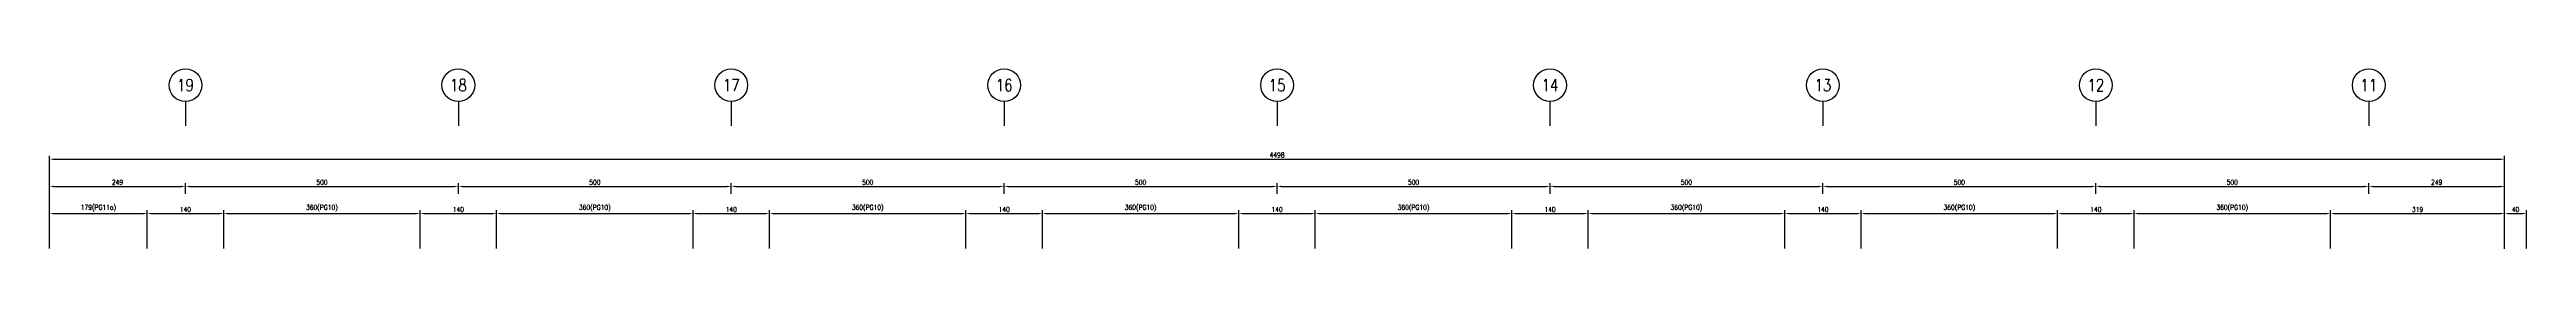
# Model space of a CAD drawing. Extents: x -4754 to 4976, y -23710 to 3841.
# Drawn here: x -265 to 4273, y -6246 to -5909 of the extents above; entities that cross this region are included whole.
import ezdxf
from ezdxf.enums import TextEntityAlignment as Align

# ---------------------------------------------------------------- set-up
doc = ezdxf.new("R2010")
doc.units = 0
doc.header["$LTSCALE"] = 3
doc.layers.get('0').update_dxf_attribs({"linetype": 'CONTINUOUS'})
doc.layers.add('HB_0', color=7, linetype='CONTINUOUS', transparency=0.5)
doc.layers.add('HB_DIM', color=1, linetype='CONTINUOUS')
doc.styles.get("Standard").update_dxf_attribs({"font": 'ROMANS.shx', "width": 0.8, "bigfont": 'chineset.shx'})
doc.dimstyles.new('30', dxfattribs={"dimscale": 3, "dimtxt": 3, "dimasz": 2.5, "dimexe": 2, "dimexo": 2, "dimgap": 1, "dimtad": 1, "dimdsep": 46, "dimtxsty": 'Standard', "dimcen": 0, "dimclrd": 256, "dimclre": 256, "dimclrt": 2, "dimadec": 0, "dimazin": 0, "dimtfac": 1, "dimtix": 1, "dimtmove": 2, "dimatfit": 3, "dimfxl": 1, "dimtolj": 1, "dimtzin": 0, "dimarcsym": 0})

# ---------------------------------------------------------------- blocks, each defined once
blk = doc.blocks.new('*D63')
at = {"layer": 'HB_DIM', "linetype": 'Continuous', "lineweight": -2}
for p, q in [((-265.4, -6238.8), (-265.4, -6168.8)), ((-86.4, -6238.8), (-86.4, -6168.8)), ((-257.9, -6174.8), (-93.9, -6174.8))]:
    blk.add_line(p, q, dxfattribs=at)
at = {"layer": 'HB_DIM'}
for points in [[(-257.9, -6173.6), (-257.9, -6176.1), (-265.4, -6174.8)], [(-93.9, -6176.1), (-93.9, -6173.6), (-86.4, -6174.8)]]:
    blk.add_solid(points, dxfattribs=at)
at = {"layer": 'HB_DIM', "color": 2, "linetype": 'Continuous', "insert": (-175.9, -6164.9), "char_height": 9, "attachment_point": 5, "rotation": 0}
blk.add_mtext('\\A1;179(PG11a)', dxfattribs=at)
blk = doc.blocks.new('*D64')
at = {"layer": 'HB_DIM', "linetype": 'Continuous', "lineweight": -2}
for p, q in [((-86.4, -6238.8), (-86.4, -6168.8)), ((53.6, -6238.8), (53.6, -6168.8)), ((-78.9, -6174.8), (46.1, -6174.8))]:
    blk.add_line(p, q, dxfattribs=at)
at = {"layer": 'HB_DIM'}
for points in [[(-78.9, -6173.6), (-78.9, -6176.1), (-86.4, -6174.8)], [(46.1, -6176.1), (46.1, -6173.6), (53.6, -6174.8)]]:
    blk.add_solid(points, dxfattribs=at)
at = {"layer": 'HB_DIM', "color": 2, "linetype": 'Continuous', "insert": (-16.4, -6167.3), "char_height": 9, "attachment_point": 5, "rotation": 0}
blk.add_mtext('\\A1;140', dxfattribs=at)
blk = doc.blocks.new('*D65')
at = {"layer": 'HB_DIM', "linetype": 'Continuous', "lineweight": -2}
for p, q in [((53.6, -6238.8), (53.6, -6168.8)), ((413.6, -6238.8), (413.6, -6168.8)), ((61.1, -6174.8), (406.1, -6174.8))]:
    blk.add_line(p, q, dxfattribs=at)
at = {"layer": 'HB_DIM'}
for points in [[(61.1, -6173.6), (61.1, -6176.1), (53.6, -6174.8)], [(406.1, -6176.1), (406.1, -6173.6), (413.6, -6174.8)]]:
    blk.add_solid(points, dxfattribs=at)
at = {"layer": 'HB_DIM', "color": 2, "linetype": 'Continuous', "insert": (233.6, -6164.9), "char_height": 9, "attachment_point": 5, "rotation": 0}
blk.add_mtext('\\A1;360(PG10)', dxfattribs=at)
blk = doc.blocks.new('*D66')
at = {"layer": 'HB_DIM', "linetype": 'Continuous', "lineweight": -2}
for p, q in [((413.6, -6238.8), (413.6, -6168.8)), ((553.6, -6238.8), (553.6, -6168.8)), ((421.1, -6174.8), (546.1, -6174.8))]:
    blk.add_line(p, q, dxfattribs=at)
at = {"layer": 'HB_DIM'}
for points in [[(421.1, -6173.6), (421.1, -6176.1), (413.6, -6174.8)], [(546.1, -6176.1), (546.1, -6173.6), (553.6, -6174.8)]]:
    blk.add_solid(points, dxfattribs=at)
at = {"layer": 'HB_DIM', "color": 2, "linetype": 'Continuous', "insert": (483.6, -6167.3), "char_height": 9, "attachment_point": 5, "rotation": 0}
blk.add_mtext('\\A1;140', dxfattribs=at)
blk = doc.blocks.new('*D67')
at = {"layer": 'HB_DIM', "linetype": 'Continuous', "lineweight": -2}
for p, q in [((553.6, -6238.8), (553.6, -6168.8)), ((913.6, -6238.8), (913.6, -6168.8)), ((561.1, -6174.8), (906.1, -6174.8))]:
    blk.add_line(p, q, dxfattribs=at)
at = {"layer": 'HB_DIM'}
for points in [[(561.1, -6173.6), (561.1, -6176.1), (553.6, -6174.8)], [(906.1, -6176.1), (906.1, -6173.6), (913.6, -6174.8)]]:
    blk.add_solid(points, dxfattribs=at)
at = {"layer": 'HB_DIM', "color": 2, "linetype": 'Continuous', "insert": (733.6, -6164.9), "char_height": 9, "attachment_point": 5, "rotation": 0}
blk.add_mtext('\\A1;360(PG10)', dxfattribs=at)
blk = doc.blocks.new('*D68')
at = {"layer": 'HB_DIM', "linetype": 'Continuous', "lineweight": -2}
for p, q in [((913.6, -6238.8), (913.6, -6168.8)), ((1053.6, -6238.8), (1053.6, -6168.8)), ((921.1, -6174.8), (1046.1, -6174.8))]:
    blk.add_line(p, q, dxfattribs=at)
at = {"layer": 'HB_DIM'}
for points in [[(921.1, -6173.6), (921.1, -6176.1), (913.6, -6174.8)], [(1046.1, -6176.1), (1046.1, -6173.6), (1053.6, -6174.8)]]:
    blk.add_solid(points, dxfattribs=at)
at = {"layer": 'HB_DIM', "color": 2, "linetype": 'Continuous', "insert": (983.6, -6167.3), "char_height": 9, "attachment_point": 5, "rotation": 0}
blk.add_mtext('\\A1;140', dxfattribs=at)
blk = doc.blocks.new('*D69')
at = {"layer": 'HB_DIM', "linetype": 'Continuous', "lineweight": -2}
for p, q in [((1053.6, -6238.8), (1053.6, -6168.8)), ((1413.6, -6238.8), (1413.6, -6168.8)), ((1061.1, -6174.8), (1406.1, -6174.8))]:
    blk.add_line(p, q, dxfattribs=at)
at = {"layer": 'HB_DIM'}
for points in [[(1061.1, -6173.6), (1061.1, -6176.1), (1053.6, -6174.8)], [(1406.1, -6176.1), (1406.1, -6173.6), (1413.6, -6174.8)]]:
    blk.add_solid(points, dxfattribs=at)
at = {"layer": 'HB_DIM', "color": 2, "linetype": 'Continuous', "insert": (1233.6, -6164.9), "char_height": 9, "attachment_point": 5, "rotation": 0}
blk.add_mtext('\\A1;360(PG10)', dxfattribs=at)
blk = doc.blocks.new('*D70')
at = {"layer": 'HB_DIM', "linetype": 'Continuous', "lineweight": -2}
for p, q in [((1413.6, -6238.8), (1413.6, -6168.8)), ((1553.6, -6238.8), (1553.6, -6168.8)), ((1421.1, -6174.8), (1546.1, -6174.8))]:
    blk.add_line(p, q, dxfattribs=at)
at = {"layer": 'HB_DIM'}
for points in [[(1421.1, -6173.6), (1421.1, -6176.1), (1413.6, -6174.8)], [(1546.1, -6176.1), (1546.1, -6173.6), (1553.6, -6174.8)]]:
    blk.add_solid(points, dxfattribs=at)
at = {"layer": 'HB_DIM', "color": 2, "linetype": 'Continuous', "insert": (1483.6, -6167.3), "char_height": 9, "attachment_point": 5, "rotation": 0}
blk.add_mtext('\\A1;140', dxfattribs=at)
blk = doc.blocks.new('*D71')
at = {"layer": 'HB_DIM', "linetype": 'Continuous', "lineweight": -2}
for p, q in [((1553.6, -6238.8), (1553.6, -6168.8)), ((1913.6, -6238.8), (1913.6, -6168.8)), ((1561.1, -6174.8), (1906.1, -6174.8))]:
    blk.add_line(p, q, dxfattribs=at)
at = {"layer": 'HB_DIM'}
for points in [[(1561.1, -6173.6), (1561.1, -6176.1), (1553.6, -6174.8)], [(1906.1, -6176.1), (1906.1, -6173.6), (1913.6, -6174.8)]]:
    blk.add_solid(points, dxfattribs=at)
at = {"layer": 'HB_DIM', "color": 2, "linetype": 'Continuous', "insert": (1733.6, -6164.9), "char_height": 9, "attachment_point": 5, "rotation": 0}
blk.add_mtext('\\A1;360(PG10)', dxfattribs=at)
blk = doc.blocks.new('*D72')
at = {"layer": 'HB_DIM', "linetype": 'Continuous', "lineweight": -2}
for p, q in [((1913.6, -6238.8), (1913.6, -6168.8)), ((2053.6, -6238.8), (2053.6, -6168.8)), ((1921.1, -6174.8), (2046.1, -6174.8))]:
    blk.add_line(p, q, dxfattribs=at)
at = {"layer": 'HB_DIM'}
for points in [[(1921.1, -6173.6), (1921.1, -6176.1), (1913.6, -6174.8)], [(2046.1, -6176.1), (2046.1, -6173.6), (2053.6, -6174.8)]]:
    blk.add_solid(points, dxfattribs=at)
at = {"layer": 'HB_DIM', "color": 2, "linetype": 'Continuous', "insert": (1983.6, -6167.3), "char_height": 9, "attachment_point": 5, "rotation": 0}
blk.add_mtext('\\A1;140', dxfattribs=at)
blk = doc.blocks.new('*D73')
at = {"layer": 'HB_DIM', "linetype": 'Continuous', "lineweight": -2}
for p, q in [((2053.6, -6238.8), (2053.6, -6168.8)), ((2413.6, -6238.8), (2413.6, -6168.8)), ((2061.1, -6174.8), (2406.1, -6174.8))]:
    blk.add_line(p, q, dxfattribs=at)
at = {"layer": 'HB_DIM'}
for points in [[(2061.1, -6173.6), (2061.1, -6176.1), (2053.6, -6174.8)], [(2406.1, -6176.1), (2406.1, -6173.6), (2413.6, -6174.8)]]:
    blk.add_solid(points, dxfattribs=at)
at = {"layer": 'HB_DIM', "color": 2, "linetype": 'Continuous', "insert": (2233.6, -6164.9), "char_height": 9, "attachment_point": 5, "rotation": 0}
blk.add_mtext('\\A1;360(PG10)', dxfattribs=at)
blk = doc.blocks.new('*D74')
at = {"layer": 'HB_DIM', "linetype": 'Continuous', "lineweight": -2}
for p, q in [((2413.6, -6238.8), (2413.6, -6168.8)), ((2553.6, -6238.8), (2553.6, -6168.8)), ((2421.1, -6174.8), (2546.1, -6174.8))]:
    blk.add_line(p, q, dxfattribs=at)
at = {"layer": 'HB_DIM'}
for points in [[(2421.1, -6173.6), (2421.1, -6176.1), (2413.6, -6174.8)], [(2546.1, -6176.1), (2546.1, -6173.6), (2553.6, -6174.8)]]:
    blk.add_solid(points, dxfattribs=at)
at = {"layer": 'HB_DIM', "color": 2, "linetype": 'Continuous', "insert": (2483.6, -6167.3), "char_height": 9, "attachment_point": 5, "rotation": 0}
blk.add_mtext('\\A1;140', dxfattribs=at)
blk = doc.blocks.new('*D75')
at = {"layer": 'HB_DIM', "linetype": 'Continuous', "lineweight": -2}
for p, q in [((2553.6, -6238.8), (2553.6, -6168.8)), ((2913.6, -6238.8), (2913.6, -6168.8)), ((2561.1, -6174.8), (2906.1, -6174.8))]:
    blk.add_line(p, q, dxfattribs=at)
at = {"layer": 'HB_DIM'}
for points in [[(2561.1, -6173.6), (2561.1, -6176.1), (2553.6, -6174.8)], [(2906.1, -6176.1), (2906.1, -6173.6), (2913.6, -6174.8)]]:
    blk.add_solid(points, dxfattribs=at)
at = {"layer": 'HB_DIM', "color": 2, "linetype": 'Continuous', "insert": (2733.6, -6164.9), "char_height": 9, "attachment_point": 5, "rotation": 0}
blk.add_mtext('\\A1;360(PG10)', dxfattribs=at)
blk = doc.blocks.new('*D76')
at = {"layer": 'HB_DIM', "linetype": 'Continuous', "lineweight": -2}
for p, q in [((2913.6, -6238.8), (2913.6, -6168.8)), ((3053.6, -6238.8), (3053.6, -6168.8)), ((2921.1, -6174.8), (3046.1, -6174.8))]:
    blk.add_line(p, q, dxfattribs=at)
at = {"layer": 'HB_DIM'}
for points in [[(2921.1, -6173.6), (2921.1, -6176.1), (2913.6, -6174.8)], [(3046.1, -6176.1), (3046.1, -6173.6), (3053.6, -6174.8)]]:
    blk.add_solid(points, dxfattribs=at)
at = {"layer": 'HB_DIM', "color": 2, "linetype": 'Continuous', "insert": (2983.6, -6167.3), "char_height": 9, "attachment_point": 5, "rotation": 0}
blk.add_mtext('\\A1;140', dxfattribs=at)
blk = doc.blocks.new('*D77')
at = {"layer": 'HB_DIM', "linetype": 'Continuous', "lineweight": -2}
for p, q in [((3053.6, -6238.8), (3053.6, -6168.8)), ((3413.6, -6238.8), (3413.6, -6168.8)), ((3061.1, -6174.8), (3406.1, -6174.8))]:
    blk.add_line(p, q, dxfattribs=at)
at = {"layer": 'HB_DIM'}
for points in [[(3061.1, -6173.6), (3061.1, -6176.1), (3053.6, -6174.8)], [(3406.1, -6176.1), (3406.1, -6173.6), (3413.6, -6174.8)]]:
    blk.add_solid(points, dxfattribs=at)
at = {"layer": 'HB_DIM', "color": 2, "linetype": 'Continuous', "insert": (3233.6, -6164.9), "char_height": 9, "attachment_point": 5, "rotation": 0}
blk.add_mtext('\\A1;360(PG10)', dxfattribs=at)
blk = doc.blocks.new('*D78')
at = {"layer": 'HB_DIM', "linetype": 'Continuous', "lineweight": -2}
for p, q in [((3413.6, -6238.8), (3413.6, -6168.8)), ((3553.6, -6238.8), (3553.6, -6168.8)), ((3421.1, -6174.8), (3546.1, -6174.8))]:
    blk.add_line(p, q, dxfattribs=at)
at = {"layer": 'HB_DIM'}
for points in [[(3421.1, -6173.6), (3421.1, -6176.1), (3413.6, -6174.8)], [(3546.1, -6176.1), (3546.1, -6173.6), (3553.6, -6174.8)]]:
    blk.add_solid(points, dxfattribs=at)
at = {"layer": 'HB_DIM', "color": 2, "linetype": 'Continuous', "insert": (3483.6, -6167.3), "char_height": 9, "attachment_point": 5, "rotation": 0}
blk.add_mtext('\\A1;140', dxfattribs=at)
blk = doc.blocks.new('*D79')
at = {"layer": 'HB_DIM', "linetype": 'Continuous', "lineweight": -2}
for p, q in [((3553.6, -6238.8), (3553.6, -6168.8)), ((3913.6, -6238.8), (3913.6, -6168.8)), ((3561.1, -6174.8), (3906.1, -6174.8))]:
    blk.add_line(p, q, dxfattribs=at)
at = {"layer": 'HB_DIM'}
for points in [[(3561.1, -6173.6), (3561.1, -6176.1), (3553.6, -6174.8)], [(3906.1, -6176.1), (3906.1, -6173.6), (3913.6, -6174.8)]]:
    blk.add_solid(points, dxfattribs=at)
at = {"layer": 'HB_DIM', "color": 2, "linetype": 'Continuous', "insert": (3733.6, -6164.9), "char_height": 9, "attachment_point": 5, "rotation": 0}
blk.add_mtext('\\A1;360(PG10)', dxfattribs=at)
blk = doc.blocks.new('*D80')
at = {"layer": 'HB_DIM', "linetype": 'Continuous', "lineweight": -2}
for p, q in [((3913.6, -6238.8), (3913.6, -6168.8)), ((4232.6, -6238.8), (4232.6, -6168.8)), ((3921.1, -6174.8), (4225.1, -6174.8))]:
    blk.add_line(p, q, dxfattribs=at)
at = {"layer": 'HB_DIM'}
for points in [[(3921.1, -6173.6), (3921.1, -6176.1), (3913.6, -6174.8)], [(4225.1, -6176.1), (4225.1, -6173.6), (4232.6, -6174.8)]]:
    blk.add_solid(points, dxfattribs=at)
at = {"layer": 'HB_DIM', "color": 2, "linetype": 'Continuous', "insert": (4073.1, -6167.3), "char_height": 9, "attachment_point": 5, "rotation": 0}
blk.add_mtext('\\A1;319', dxfattribs=at)
blk = doc.blocks.new('*D81')
at = {"layer": 'HB_DIM', "linetype": 'Continuous', "lineweight": -2}
for p, q in [((4232.6, -6238.8), (4232.6, -6168.8)), ((4272.6, -6238.8), (4272.6, -6168.8)), ((4240.1, -6174.8), (4265.1, -6174.8))]:
    blk.add_line(p, q, dxfattribs=at)
at = {"layer": 'HB_DIM'}
for points in [[(4240.1, -6173.6), (4240.1, -6176.1), (4232.6, -6174.8)], [(4265.1, -6176.1), (4265.1, -6173.6), (4272.6, -6174.8)]]:
    blk.add_solid(points, dxfattribs=at)
at = {"layer": 'HB_DIM', "color": 2, "linetype": 'Continuous', "insert": (4252.6, -6167.3), "char_height": 9, "attachment_point": 5, "rotation": 0}
blk.add_mtext('\\A1;40', dxfattribs=at)
blk = doc.blocks.new('*D84')
at = {"layer": 'HB_DIM', "linetype": 'Continuous', "lineweight": -2}
for p, q in [((-265.4, -6238.8), (-265.4, -6068.8)), ((-257.9, -6074.8), (4225.1, -6074.8)), ((4232.6, -6239.8), (4232.6, -6068.8))]:
    blk.add_line(p, q, dxfattribs=at)
at = {"layer": 'HB_DIM'}
for points in [[(-257.9, -6073.6), (-257.9, -6076.1), (-265.4, -6074.8)], [(4225.1, -6076.1), (4225.1, -6073.6), (4232.6, -6074.8)]]:
    blk.add_solid(points, dxfattribs=at)
at = {"layer": 'HB_DIM', "color": 2, "linetype": 'Continuous', "insert": (1983.6, -6067.3), "char_height": 9, "attachment_point": 5, "rotation": 0}
blk.add_mtext('\\A1;4498', dxfattribs=at)
blk = doc.blocks.new('*D85')
at = {"layer": 'HB_DIM', "linetype": 'Continuous', "lineweight": -2}
for p, q in [((-265.4, -6238.8), (-265.4, -6118.8)), ((-257.9, -6124.8), (-23.9, -6124.8)), ((-16.4, -6138.8), (-16.4, -6118.8))]:
    blk.add_line(p, q, dxfattribs=at)
at = {"layer": 'HB_DIM'}
for points in [[(-257.9, -6123.6), (-257.9, -6126.1), (-265.4, -6124.8)], [(-23.9, -6126.1), (-23.9, -6123.6), (-16.4, -6124.8)]]:
    blk.add_solid(points, dxfattribs=at)
at = {"layer": 'HB_DIM', "color": 2, "linetype": 'Continuous', "insert": (-140.9, -6117.3), "char_height": 9, "attachment_point": 5, "rotation": 0}
blk.add_mtext('\\A1;249', dxfattribs=at)
blk = doc.blocks.new('*D86')
at = {"layer": 'HB_DIM', "linetype": 'Continuous', "lineweight": -2}
for p, q in [((-16.4, -6138.8), (-16.4, -6118.8)), ((-8.9, -6124.8), (476.1, -6124.8)), ((483.6, -6138.8), (483.6, -6118.8))]:
    blk.add_line(p, q, dxfattribs=at)
at = {"layer": 'HB_DIM'}
for points in [[(-8.9, -6123.6), (-8.9, -6126.1), (-16.4, -6124.8)], [(476.1, -6126.1), (476.1, -6123.6), (483.6, -6124.8)]]:
    blk.add_solid(points, dxfattribs=at)
at = {"layer": 'HB_DIM', "color": 2, "linetype": 'Continuous', "insert": (233.6, -6117.3), "char_height": 9, "attachment_point": 5, "rotation": 0}
blk.add_mtext('\\A1;500', dxfattribs=at)
blk = doc.blocks.new('*D87')
at = {"layer": 'HB_DIM', "linetype": 'Continuous', "lineweight": -2}
for p, q in [((483.6, -6138.8), (483.6, -6118.8)), ((491.1, -6124.8), (976.1, -6124.8)), ((983.6, -6138.8), (983.6, -6118.8))]:
    blk.add_line(p, q, dxfattribs=at)
at = {"layer": 'HB_DIM'}
for points in [[(491.1, -6123.6), (491.1, -6126.1), (483.6, -6124.8)], [(976.1, -6126.1), (976.1, -6123.6), (983.6, -6124.8)]]:
    blk.add_solid(points, dxfattribs=at)
at = {"layer": 'HB_DIM', "color": 2, "linetype": 'Continuous', "insert": (733.6, -6117.3), "char_height": 9, "attachment_point": 5, "rotation": 0}
blk.add_mtext('\\A1;500', dxfattribs=at)
blk = doc.blocks.new('*D88')
at = {"layer": 'HB_DIM', "linetype": 'Continuous', "lineweight": -2}
for p, q in [((983.6, -6138.8), (983.6, -6118.8)), ((991.1, -6124.8), (1476.1, -6124.8)), ((1483.6, -6138.8), (1483.6, -6118.8))]:
    blk.add_line(p, q, dxfattribs=at)
at = {"layer": 'HB_DIM'}
for points in [[(991.1, -6123.6), (991.1, -6126.1), (983.6, -6124.8)], [(1476.1, -6126.1), (1476.1, -6123.6), (1483.6, -6124.8)]]:
    blk.add_solid(points, dxfattribs=at)
at = {"layer": 'HB_DIM', "color": 2, "linetype": 'Continuous', "insert": (1233.6, -6117.3), "char_height": 9, "attachment_point": 5, "rotation": 0}
blk.add_mtext('\\A1;500', dxfattribs=at)
blk = doc.blocks.new('*D89')
at = {"layer": 'HB_DIM', "linetype": 'Continuous', "lineweight": -2}
for p, q in [((1483.6, -6138.8), (1483.6, -6118.8)), ((1491.1, -6124.8), (1976.1, -6124.8)), ((1983.6, -6138.8), (1983.6, -6118.8))]:
    blk.add_line(p, q, dxfattribs=at)
at = {"layer": 'HB_DIM'}
for points in [[(1491.1, -6123.6), (1491.1, -6126.1), (1483.6, -6124.8)], [(1976.1, -6126.1), (1976.1, -6123.6), (1983.6, -6124.8)]]:
    blk.add_solid(points, dxfattribs=at)
at = {"layer": 'HB_DIM', "color": 2, "linetype": 'Continuous', "insert": (1733.6, -6117.3), "char_height": 9, "attachment_point": 5, "rotation": 0}
blk.add_mtext('\\A1;500', dxfattribs=at)
blk = doc.blocks.new('*D90')
at = {"layer": 'HB_DIM', "linetype": 'Continuous', "lineweight": -2}
for p, q in [((1983.6, -6138.8), (1983.6, -6118.8)), ((1991.1, -6124.8), (2476.1, -6124.8)), ((2483.6, -6138.8), (2483.6, -6118.8))]:
    blk.add_line(p, q, dxfattribs=at)
at = {"layer": 'HB_DIM'}
for points in [[(1991.1, -6123.6), (1991.1, -6126.1), (1983.6, -6124.8)], [(2476.1, -6126.1), (2476.1, -6123.6), (2483.6, -6124.8)]]:
    blk.add_solid(points, dxfattribs=at)
at = {"layer": 'HB_DIM', "color": 2, "linetype": 'Continuous', "insert": (2233.6, -6117.3), "char_height": 9, "attachment_point": 5, "rotation": 0}
blk.add_mtext('\\A1;500', dxfattribs=at)
blk = doc.blocks.new('*D91')
at = {"layer": 'HB_DIM', "linetype": 'Continuous', "lineweight": -2}
for p, q in [((2483.6, -6138.8), (2483.6, -6118.8)), ((2491.1, -6124.8), (2976.1, -6124.8)), ((2983.6, -6138.8), (2983.6, -6118.8))]:
    blk.add_line(p, q, dxfattribs=at)
at = {"layer": 'HB_DIM'}
for points in [[(2491.1, -6123.6), (2491.1, -6126.1), (2483.6, -6124.8)], [(2976.1, -6126.1), (2976.1, -6123.6), (2983.6, -6124.8)]]:
    blk.add_solid(points, dxfattribs=at)
at = {"layer": 'HB_DIM', "color": 2, "linetype": 'Continuous', "insert": (2733.6, -6117.3), "char_height": 9, "attachment_point": 5, "rotation": 0}
blk.add_mtext('\\A1;500', dxfattribs=at)
blk = doc.blocks.new('*D92')
at = {"layer": 'HB_DIM', "linetype": 'Continuous', "lineweight": -2}
for p, q in [((2983.6, -6138.8), (2983.6, -6118.8)), ((2991.1, -6124.8), (3476.1, -6124.8)), ((3483.6, -6138.8), (3483.6, -6118.8))]:
    blk.add_line(p, q, dxfattribs=at)
at = {"layer": 'HB_DIM'}
for points in [[(2991.1, -6123.6), (2991.1, -6126.1), (2983.6, -6124.8)], [(3476.1, -6126.1), (3476.1, -6123.6), (3483.6, -6124.8)]]:
    blk.add_solid(points, dxfattribs=at)
at = {"layer": 'HB_DIM', "color": 2, "linetype": 'Continuous', "insert": (3233.6, -6117.3), "char_height": 9, "attachment_point": 5, "rotation": 0}
blk.add_mtext('\\A1;500', dxfattribs=at)
blk = doc.blocks.new('*D93')
at = {"layer": 'HB_DIM', "linetype": 'Continuous', "lineweight": -2}
for p, q in [((3483.6, -6138.8), (3483.6, -6118.8)), ((3491.1, -6124.8), (3976.1, -6124.8)), ((3983.6, -6138.8), (3983.6, -6118.8))]:
    blk.add_line(p, q, dxfattribs=at)
at = {"layer": 'HB_DIM'}
for points in [[(3491.1, -6123.6), (3491.1, -6126.1), (3483.6, -6124.8)], [(3976.1, -6126.1), (3976.1, -6123.6), (3983.6, -6124.8)]]:
    blk.add_solid(points, dxfattribs=at)
at = {"layer": 'HB_DIM', "color": 2, "linetype": 'Continuous', "insert": (3733.6, -6117.3), "char_height": 9, "attachment_point": 5, "rotation": 0}
blk.add_mtext('\\A1;500', dxfattribs=at)
blk = doc.blocks.new('*D94')
at = {"layer": 'HB_DIM', "linetype": 'Continuous', "lineweight": -2}
for p, q in [((3983.6, -6138.8), (3983.6, -6118.8)), ((3991.1, -6124.8), (4225.1, -6124.8)), ((4232.6, -6238.8), (4232.6, -6118.8))]:
    blk.add_line(p, q, dxfattribs=at)
at = {"layer": 'HB_DIM'}
for points in [[(3991.1, -6123.6), (3991.1, -6126.1), (3983.6, -6124.8)], [(4225.1, -6126.1), (4225.1, -6123.6), (4232.6, -6124.8)]]:
    blk.add_solid(points, dxfattribs=at)
at = {"layer": 'HB_DIM', "color": 2, "linetype": 'Continuous', "insert": (4108.1, -6117.3), "char_height": 9, "attachment_point": 5, "rotation": 0}
blk.add_mtext('\\A1;249', dxfattribs=at)
blk = doc.blocks.new('line_guide')
at = {"color": 4, "linetype": 'Continuous'}
blk.add_line((0, 0), (0, -45), dxfattribs=at)
blk.add_circle((0, 30), 30, dxfattribs=at)
at = {"color": 4, "linetype": 'Continuous', "width": 0.8}
blk.add_attdef('A', text='', height=22.5, dxfattribs=at).set_placement((0, 30), align=Align.MIDDLE)

msp = doc.modelspace()

# ---------------------------------------------------------------- block references
at = {"layer": 'HB_0', "linetype": 'Continuous'}
for p, values in [((-16.427, -5968.802), {'A': '19'}), ((483.573, -5968.802), {'A': '18'}), ((983.573, -5968.802), {'A': '17'}), ((1483.573, -5968.802), {'A': '16'}), ((1983.573, -5968.802), {'A': '15'}), ((2483.573, -5968.802), {'A': '14'}), ((2983.573, -5968.802), {'A': '13'}), ((3483.573, -5968.802), {'A': '12'}), ((3983.573, -5968.802), {'A': '11'})]:
    msp.add_blockref('line_guide', p, dxfattribs=at).add_auto_attribs(values)

# ---------------------------------------------------------------- dimensions: what is measured, and where the dimension line sits
at = {"layer": 'HB_DIM', "linetype": 'Continuous'}
for base, p1, p2, picture, middle in [((4232.573, -6074.802), (-265.427, -6244.802), (4232.573, -6245.802), '*D84', (1983.573, -6067.302)), ((-16.427, -6124.802), (-265.427, -6244.802), (-16.427, -6144.802, 2481), '*D85', (-140.927, -6117.302)), ((483.573, -6124.802), (-16.427, -6144.802, 2481), (483.573, -6144.802, 1981), '*D86', (233.573, -6117.302)), ((983.573, -6124.802), (483.573, -6144.802, 1981), (983.573, -6144.802, 1481), '*D87', (733.573, -6117.302)), ((1483.573, -6124.802), (983.573, -6144.802, 1481), (1483.573, -6144.802, 981), '*D88', (1233.573, -6117.302)), ((1983.573, -6124.802), (1483.573, -6144.802, 981), (1983.573, -6144.802, 481), '*D89', (1733.573, -6117.302)), ((2483.573, -6124.802), (1983.573, -6144.802, 481), (2483.573, -6144.802, -19), '*D90', (2233.573, -6117.302)), ((2983.573, -6124.802), (2483.573, -6144.802, -19), (2983.573, -6144.802, -519), '*D91', (2733.573, -6117.302)), ((3483.573, -6124.802), (2983.573, -6144.802, -519), (3483.573, -6144.802, -1019), '*D92', (3233.573, -6117.302)), ((3983.573, -6124.802), (3483.573, -6144.802, -1019), (3983.573, -6144.802, -1519), '*D93', (3733.573, -6117.302)), ((4232.573, -6124.802), (3983.573, -6144.802, -1519), (4232.573, -6244.802), '*D94', (4108.073, -6117.302)), ((53.573, -6174.802), (-86.427, -6244.802), (53.573, -6244.802), '*D64', (-16.427, -6167.302)), ((553.573, -6174.802), (413.573, -6244.802), (553.573, -6244.802), '*D66', (483.573, -6167.302)), ((1053.573, -6174.802), (913.573, -6244.802), (1053.573, -6244.802), '*D68', (983.573, -6167.302)), ((1553.573, -6174.802), (1413.573, -6244.802), (1553.573, -6244.802), '*D70', (1483.573, -6167.302)), ((2053.573, -6174.802), (1913.573, -6244.802), (2053.573, -6244.802), '*D72', (1983.573, -6167.302)), ((2553.573, -6174.802), (2413.573, -6244.802), (2553.573, -6244.802), '*D74', (2483.573, -6167.302)), ((3053.573, -6174.802), (2913.573, -6244.802), (3053.573, -6244.802), '*D76', (2983.573, -6167.302)), ((3553.573, -6174.802), (3413.573, -6244.802), (3553.573, -6244.802), '*D78', (3483.573, -6167.302)), ((4232.573, -6174.802), (3913.573, -6244.802), (4232.573, -6244.802), '*D80', (4073.073, -6167.302)), ((4272.573, -6174.802), (4232.573, -6244.802), (4272.573, -6244.802, -40), '*D81', (4252.573, -6167.302))]:
    dim = msp.add_linear_dim(base=base, p1=p1, p2=p2, angle=0, dimstyle='30', override={"dimdec": 0, "dimpost": '<>'}, dxfattribs=at)
    dim.commit()
    dim.dimension.update_dxf_attribs({"geometry": picture, "text_midpoint": middle})
for base, p1, p2, text, picture, middle in [((-86.427, -6174.802), (-265.427, -6244.802), (-86.427, -6244.802), '<>(PG11a)', '*D63', (-175.927, -6164.944)), ((413.573, -6174.802), (53.573, -6244.802), (413.573, -6244.802), '<>(PG10)', '*D65', (233.573, -6164.944)), ((913.573, -6174.802), (553.573, -6244.802), (913.573, -6244.802), '<>(PG10)', '*D67', (733.573, -6164.944)), ((1413.573, -6174.802), (1053.573, -6244.802), (1413.573, -6244.802), '<>(PG10)', '*D69', (1233.573, -6164.944)), ((1913.573, -6174.802), (1553.573, -6244.802), (1913.573, -6244.802), '<>(PG10)', '*D71', (1733.573, -6164.944)), ((2413.573, -6174.802), (2053.573, -6244.802), (2413.573, -6244.802), '<>(PG10)', '*D73', (2233.573, -6164.944)), ((2913.573, -6174.802), (2553.573, -6244.802), (2913.573, -6244.802), '<>(PG10)', '*D75', (2733.573, -6164.944)), ((3413.573, -6174.802), (3053.573, -6244.802), (3413.573, -6244.802), '<>(PG10)', '*D77', (3233.573, -6164.944)), ((3913.573, -6174.802), (3553.573, -6244.802), (3913.573, -6244.802), '<>(PG10)', '*D79', (3733.573, -6164.944))]:
    dim = msp.add_linear_dim(base=base, p1=p1, p2=p2, angle=0, text=text, dimstyle='30', override={"dimdec": 0, "dimpost": '<>'}, dxfattribs=at)
    dim.commit()
    dim.dimension.update_dxf_attribs({"geometry": picture, "text_midpoint": middle})

doc.saveas('drawing.dxf')
